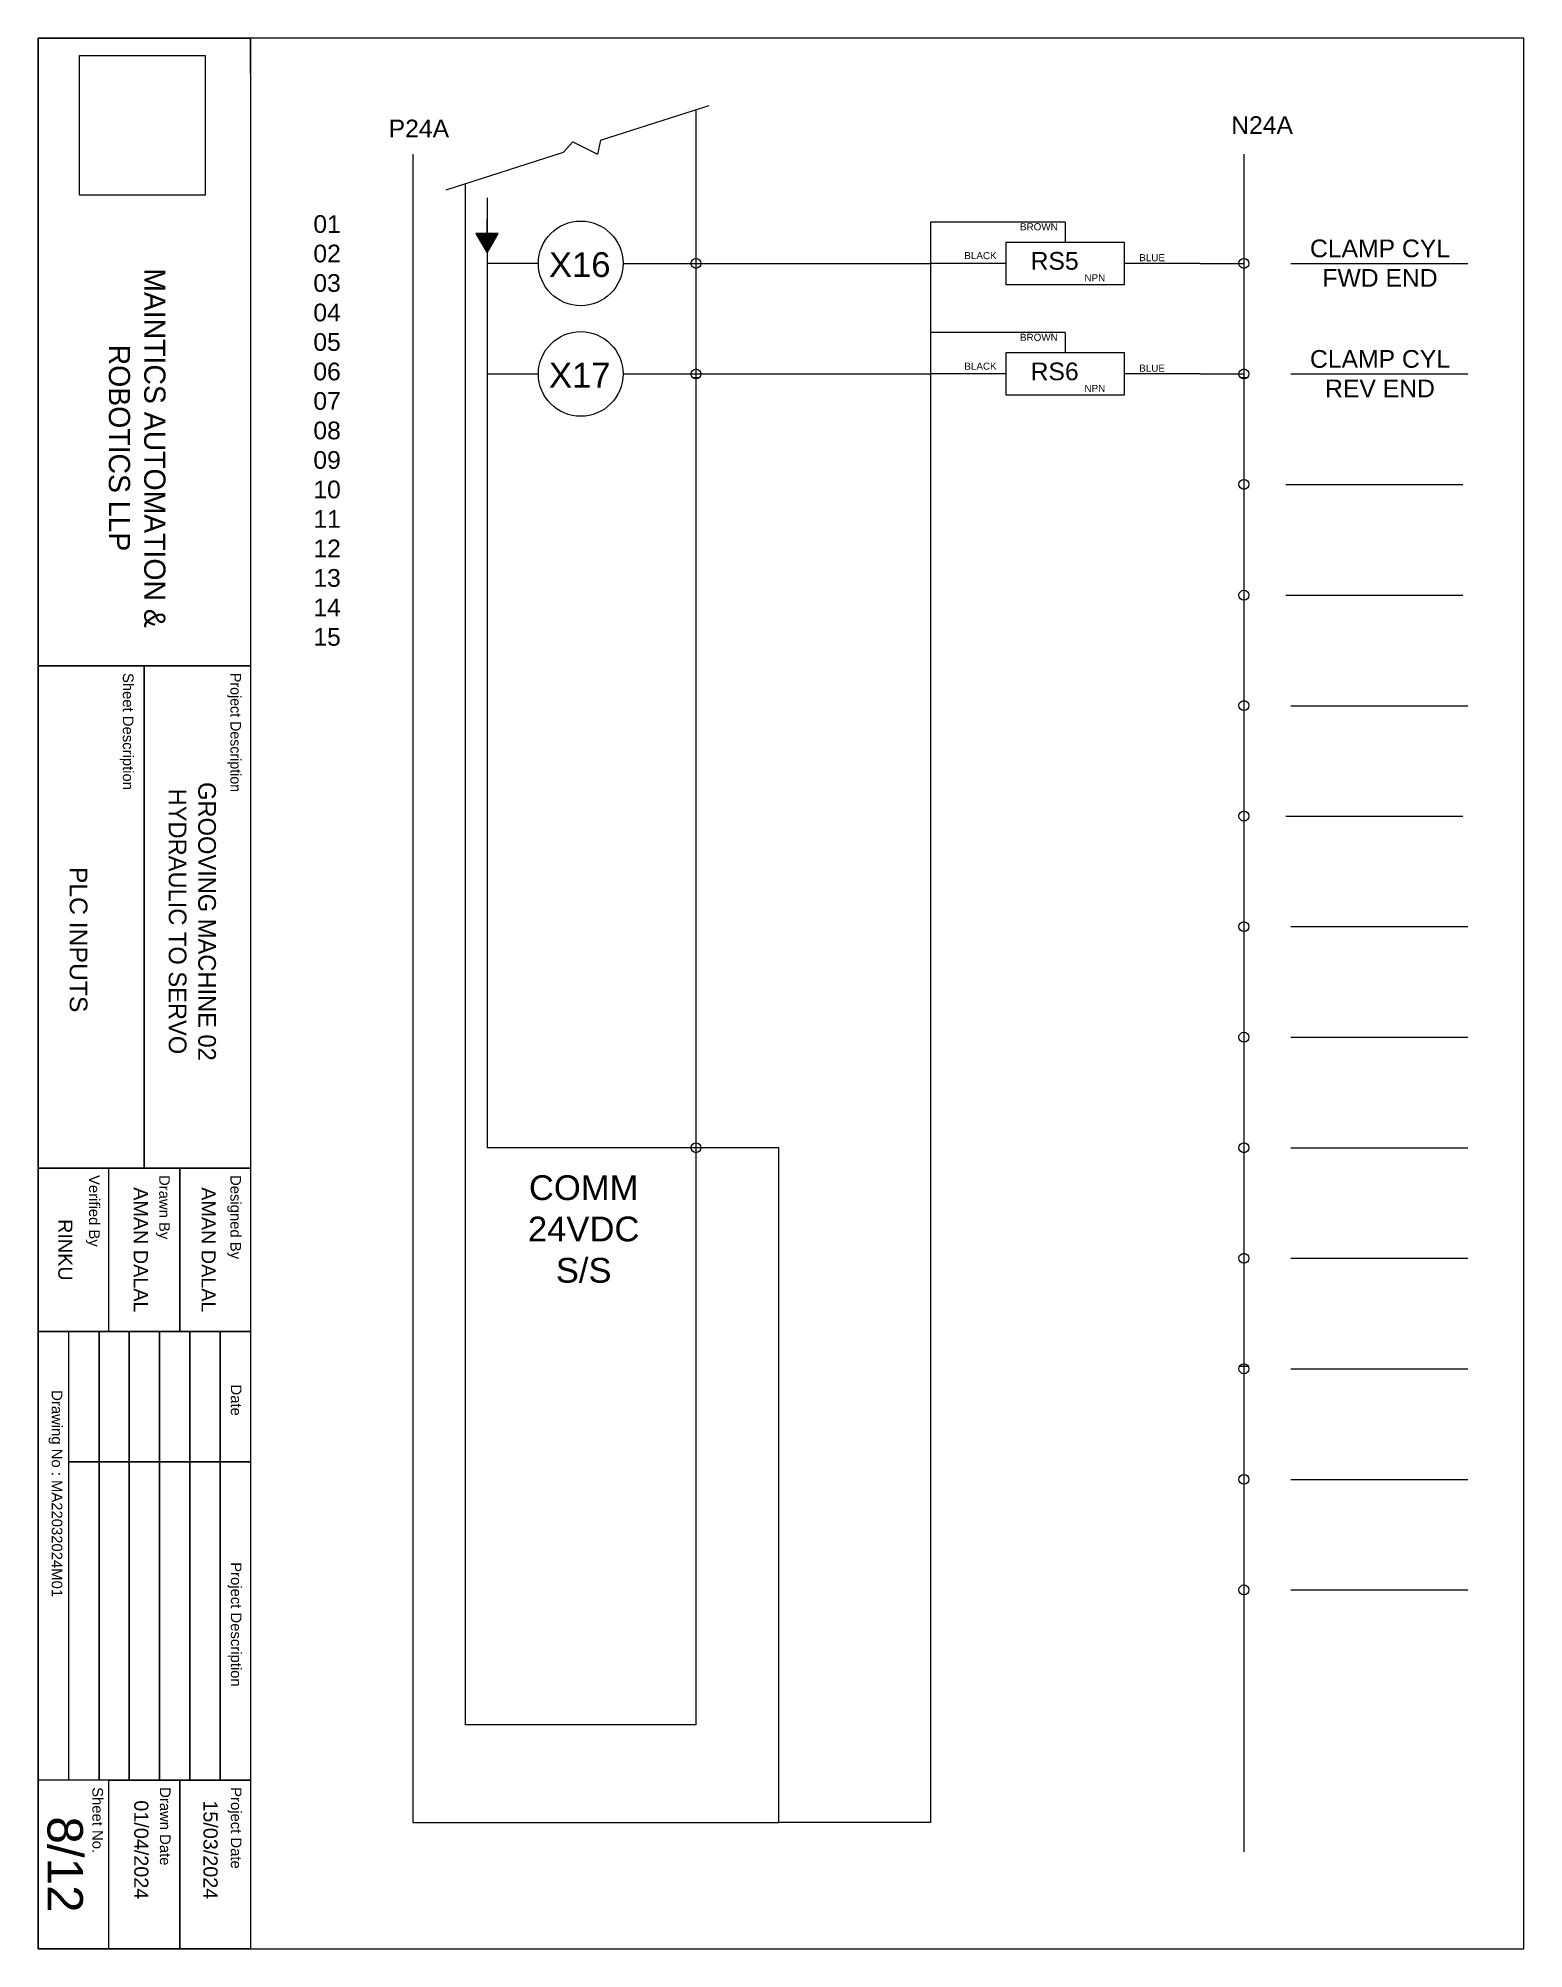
# Model space of a CAD drawing. Header units: millimetres. Extents: x -11 to 5160, y -11 to 2043.
# Drawn here: x 3598.8 to 3808.8, y 1395.6 to 1665.6 of the extents above; entities that cross this region are included whole.
import ezdxf

# ---------------------------------------------------------------- set-up
doc = ezdxf.new("R2010")
doc.units = ezdxf.units.MM
doc.styles.add('Annotative', font='arial.ttf')
doc.styles.get("Standard").update_dxf_attribs({"font": 'arial.ttf'})
picture_1 = doc.add_image_def('image1.jpg', size_in_pixel=(150, 135))

msp = doc.modelspace()

# ---------------------------------------------------------------- texts
at = {"attachment_point": 1, "style": 'Annotative'}
for s, insert, char_height, width in [('P24A', (3648.299, 1654.062), 2.5, 4.52353), ('N24A', (3767.396, 1654.543), 2.5, 2.5), ('\\pxse3.74,qr;01\\P02\\P03\\P04\\P05\\P06\\P07\\P08\\P09\\P10\\P11\\P12\\P13\\P14\\P15', (3634.548, 1640.559), 2.5, 6.98624), ('\\pxsm1,qc;CLAMP CYL\\PFWD END', (3775.833, 1637.117), 2.5, 25.19516), ('X16', (3670.961, 1635.323), 3.5, 7.83323), ('RS5', (3739.041, 1635.355), 2.5, 6.29621), ('\\pxsm1,qc;CLAMP CYL\\PREV END', (3775.833, 1621.496), 2.5, 25.19516), ('X17', (3670.961, 1619.702), 3.5, 7.83323), ('RS6', (3739.041, 1619.734), 2.5, 6.29621), ('\\pxqc;COMM 24VDC\\PS/S', (3662.202, 1504.876), 3.5, 27.32206)]:
    msp.add_mtext(s, dxfattribs=dict(at, insert=insert, char_height=char_height, width=width))
at = {"attachment_point": 1, "rotation": 270}
for s, width, insert, char_height in [('\\pxqc;{\\Ftxt|c0;MAINTICS AUTOMATION &\\PROBOTICS LLP}', 66.55986, (3616.743, 1640.936), 3), ('{\\Ftxt|c0;Project Description}', 34.98019, (3627.425, 1575.866), 1.5), ('\\pxqc;{\\Ftxt|c0;GROOVING MACHINE 02\\PHYDRAULIC TO SERVO}', 66.4073, (3623.88, 1573.956), 2.5)]:
    msp.add_mtext_dynamic_manual_height_columns(s, width=width, gutter_width=12.5, heights=[0], dxfattribs=dict(at, insert=insert, char_height=char_height))
at = {"attachment_point": 1, "rotation": 270, "style": 'Annotative'}
for s, insert, char_height, width in [('Sheet Description', (3612.227, 1575.866), 1.5, 34.98019), ('\\pxqc;PLC INPUTS', (3605.713, 1576.853), 2.5, 77.34131), ('Verified By', (3607.446, 1504.911), 1.5, 22.12958), ('Drawn By', (3617.362, 1504.911), 1.5, 22.12958), ('Designed By', (3627.425, 1504.911), 1.5, 22.12958), ('\\pxqc;AMAN DALAL', (3614.261, 1505.899), 2, 23.11684), ('\\pxqc;AMAN DALAL', (3623.844, 1505.899), 2, 23.11684), ('\\pxqc;RINKU', (3603.596, 1505.899), 2, 23.11684), ('Drawing No : MA22032024M01', (3602.168, 1474.507), 1.5, 44.01766), ('\\pxqc;Date', (3627.492, 1481.795), 1.5, 17.39528), ('\\pxqc;Project Description', (3627.492, 1463.412), 1.5, 44.01766), ('Sheet No.', (3607.92, 1418.407), 1.5, 22.83874), ('Drawn Date', (3617.466, 1418.407), 1.5, 22.83874), ('Project Date', (3627.492, 1418.407), 1.5, 22.83874), ('\\pxqc;01/04/2024', (3614.329, 1421.115), 2, 23.11684), ('\\pxqc;15/03/2024', (3624.123, 1421.115), 2, 23.11684), ('\\pxqc;8/12', (3605.073, 1419.394), 5, 23.82599)]:
    msp.add_mtext(s, dxfattribs=dict(at, insert=insert, char_height=char_height, width=width))

# ---------------------------------------------------------------- blocks, each defined once
blk = doc.blocks.new('WIRE CONNECTION DOT')
h = blk.add_hatch()
h.set_pattern_fill('ANGLE', color=256)
h.set_pattern_definition([(0, (-340.583, -408.029), (0, 6.985), [5.08, -1.905]), (90, (-340.583, -408.029), (-6.985, 4e-16), [5.08, -1.905])])
h.paths.add_polyline_path([(-0.7, 0, 1), (0.7, 0, 1)])
blk.add_circle((0, 0), 0.7)
blk = doc.blocks.new('ARROW DOWN')
h = blk.add_hatch()
h.set_pattern_fill('ANGLE', color=256)
h.set_pattern_definition([(0, (-380.877, -538.4934), (0, 6.985), [5.08, -1.905]), (90, (-380.877, -538.4934), (-6.985, 4e-16), [5.08, -1.905])])
h.paths.add_polyline_path([(-1.57, -2), (0, -4.72), (1.57, -2)])
h = blk.add_hatch(color=256)
h.dxf.hatch_style = 1
h.paths.add_polyline_path([(1.57, -2), (-1.57, -2), (0, -4.72)])
blk.add_line((0, -2), (0, 0))
blk.add_lwpolyline([(0, -4.72), (1.57, -2), (-1.57, -2)], close=True)
blk = doc.blocks.new('REED SWITCH')
for p, q in [((4981.8, 1750.49), (4962.74, 1750.49)), ((4981.8, 1750.49), (4981.8, 1747.66)), ((4973.46, 1744.65), (4962.74, 1744.65)), ((5000.87, 1744.65), (4990.14, 1744.65))]:
    blk.add_line(p, q)
blk.add_lwpolyline([(4973.46, 1747.66), (4990.14, 1747.66), (4990.14, 1741.64), (4973.46, 1741.64)], close=True)
at = {"char_height": 1, "width": 6.2962, "attachment_point": 1, "style": 'Annotative'}
for s, insert in [('BROWN', (4975.39, 1750.33)), ('BLACK', (4967.52, 1746.25)), ('BLUE', (4992.25, 1745.96)), ('NPN', (4984.5, 1743.11))]:
    blk.add_mtext(s, dxfattribs=dict(at, insert=insert))

# ---------------------------------------------------------------- hatches: boundary and pattern name
h = msp.add_hatch(color=256)
h.dxf.hatch_style = 1
h.paths.add_polyline_path([(3663.773, 1637.966), (3660.632, 1637.966), (3662.202, 1635.245)])

# ---------------------------------------------------------------- linework, layer by layer
for p, q in [((3628.757, 1660.568), (3628.757, 1665.568)), ((3651.7, 1649.178), (3651.7, 1450.185)), ((3769.189, 1649.178), (3769.189, 1409.28)), ((3662.202, 1643.017), (3662.202, 1633.743)), ((3669.46, 1633.743), (3662.202, 1633.743)), ((3662.202, 1633.743), (3662.202, 1618.122)), ((3681.425, 1633.743), (3691.734, 1633.743)), ((3691.731, 1633.742), (3724.88, 1633.742)), ((3763.011, 1633.742), (3769.182, 1633.741)), ((3775.836, 1633.743), (3800.836, 1633.743)), ((3775.836, 1633.743), (3800.836, 1633.743)), ((3662.202, 1618.122), (3669.46, 1618.122)), ((3662.202, 1618.122), (3662.202, 1602.501)), ((3681.425, 1618.122), (3691.734, 1618.122)), ((3691.727, 1618.12), (3724.876, 1618.12)), ((3763.007, 1618.12), (3769.178, 1618.119)), ((3775.836, 1618.122), (3800.836, 1618.122)), ((3775.836, 1618.122), (3800.836, 1618.122)), ((3662.202, 1602.501), (3662.202, 1586.88)), ((3775.136, 1602.513), (3800.136, 1602.513)), ((3662.202, 1586.88), (3662.202, 1571.259)), ((3775.136, 1586.852), (3800.136, 1586.852)), ((3662.202, 1571.259), (3662.202, 1555.637)), ((3775.835, 1571.227), (3800.835, 1571.227)), ((3662.202, 1555.637), (3662.202, 1540.016)), ((3775.136, 1555.637), (3800.136, 1555.637)), ((3662.202, 1540.016), (3662.202, 1524.395)), ((3775.836, 1540.016), (3800.836, 1540.016)), ((3775.836, 1540.016), (3800.836, 1540.016)), ((3662.202, 1524.395), (3662.202, 1508.774)), ((3775.836, 1524.395), (3800.836, 1524.395)), ((3775.836, 1524.395), (3800.836, 1524.395)), ((3662.202, 1508.774), (3662.202, 1508.773)), ((3691.727, 1508.773), (3662.202, 1508.773)), ((3775.836, 1508.774), (3800.836, 1508.774)), ((3775.836, 1508.774), (3800.836, 1508.774)), ((3775.836, 1493.153), (3800.836, 1493.153)), ((3775.836, 1493.153), (3800.836, 1493.153)), ((3775.836, 1477.531), (3800.836, 1477.531)), ((3775.836, 1477.531), (3800.836, 1477.531)), ((3775.836, 1461.91), (3800.836, 1461.91)), ((3775.836, 1461.91), (3800.836, 1461.91)), ((3775.836, 1446.289), (3800.836, 1446.289)), ((3775.836, 1446.289), (3800.836, 1446.289)), ((3691.734, 1427.22), (3659.151, 1427.22))]:
    msp.add_line(p, q)
for points in [[(3598.757, 1665.568), (3598.757, 1395.568), (3808.757, 1395.568), (3808.757, 1665.568)], [(3628.757, 1665.568), (3628.757, 1665.568), (3598.757, 1665.568), (3598.757, 1665.568)], [(3628.757, 1665.568), (3628.757, 1576.853), (3598.757, 1576.853), (3598.757, 1665.568)], [(3613.757, 1576.853), (3613.757, 1505.899), (3598.757, 1505.899), (3598.757, 1576.853)], [(3628.757, 1576.853), (3628.757, 1505.899), (3613.757, 1505.899), (3613.757, 1576.853)], [(3628.757, 1505.899), (3628.757, 1482.782), (3598.757, 1482.782), (3598.757, 1505.899)], [(3618.757, 1505.899), (3618.757, 1482.782), (3608.757, 1482.782), (3608.757, 1505.899)], [(3628.757, 1505.899), (3628.757, 1482.782), (3618.757, 1482.782), (3618.757, 1505.899)], [(3607.357, 1482.782), (3607.357, 1419.394), (3603.077, 1419.394), (3603.077, 1482.782)], [(3611.637, 1482.782), (3611.637, 1419.394), (3607.357, 1419.394), (3607.357, 1482.782)], [(3615.917, 1482.782), (3615.917, 1419.394), (3611.637, 1419.394), (3611.637, 1482.782)], [(3620.197, 1482.782), (3620.197, 1419.394), (3615.917, 1419.394), (3615.917, 1482.782)], [(3624.477, 1482.782), (3624.477, 1419.394), (3620.197, 1419.394), (3620.197, 1482.782)], [(3628.757, 1482.782), (3628.757, 1419.394), (3624.477, 1419.394), (3624.477, 1482.782)], [(3618.757, 1419.394), (3618.757, 1395.568), (3608.757, 1395.568), (3608.757, 1419.394)], [(3628.757, 1419.394), (3628.757, 1395.568), (3618.757, 1395.568), (3618.757, 1419.394)]]:
    msp.add_lwpolyline(points, close=True)
for points in [[(3628.757, 1395.568), (3598.757, 1395.568), (3598.757, 1665.568), (3628.757, 1665.568)], [(3628.757, 1660.568), (3628.757, 1395.568)], [(3678.258, 1651.143), (3693.602, 1656.061)], [(3691.734, 1655.463), (3691.734, 1427.22)], [(3656.438, 1644.149), (3672.995, 1649.456), (3674.339, 1650.937), (3677.834, 1649.188)], [(3678.258, 1651.143), (3677.834, 1649.188)], [(3659.151, 1427.22), (3659.151, 1645.019)], [(3724.887, 1639.589), (3724.887, 1413.414), (3703.43, 1413.414)], [(3651.7, 1450.185), (3651.7, 1413.414), (3703.43, 1413.414), (3703.43, 1508.773), (3691.727, 1508.773)], [(3598.757, 1464.399), (3598.757, 1482.782), (3628.757, 1482.782), (3628.757, 1464.399), (3603.077, 1464.399)], [(3603.077, 1464.399), (3628.757, 1464.399), (3628.757, 1419.394), (3598.757, 1419.394), (3598.757, 1464.399)]]:
    msp.add_lwpolyline(points)
for centre in [(3675.443, 1633.743), (3675.443, 1618.122)]:
    msp.add_circle(centre, 5.982)

# ---------------------------------------------------------------- block references
for name, p in [('ARROW DOWN', (3662.202, 1639.966)), ('REED SWITCH', (-1237.858, -110.906)), ('WIRE CONNECTION DOT', (3691.734, 1633.743)), ('WIRE CONNECTION DOT', (3769.189, 1633.743)), ('REED SWITCH', (-1237.858, -126.527)), ('WIRE CONNECTION DOT', (3691.734, 1618.122)), ('WIRE CONNECTION DOT', (3769.189, 1618.122)), ('WIRE CONNECTION DOT', (3769.189, 1602.513)), ('WIRE CONNECTION DOT', (3769.189, 1586.852)), ('WIRE CONNECTION DOT', (3769.189, 1571.259)), ('WIRE CONNECTION DOT', (3769.189, 1555.637)), ('WIRE CONNECTION DOT', (3769.189, 1540.016)), ('WIRE CONNECTION DOT', (3769.189, 1524.395)), ('WIRE CONNECTION DOT', (3691.734, 1508.774)), ('WIRE CONNECTION DOT', (3769.189, 1508.774)), ('WIRE CONNECTION DOT', (3769.189, 1493.153)), ('WIRE CONNECTION DOT', (3769.189, 1477.531)), ('WIRE CONNECTION DOT', (3769.189, 1461.91)), ('WIRE CONNECTION DOT', (3769.189, 1446.289))]:
    msp.add_blockref(name, p)

msp.set_redraw_order([(e.dxf.handle, doc.entitydb.next_handle()) for e in msp.query("TEXT MTEXT ATTDEF DIMENSION ARC_DIMENSION")])  # texts and dimensions are drawn at this point

# ---------------------------------------------------------------- pictures from other files: only their frames are drawn
image = msp.add_image(picture_1, insert=(3604.597, 1663.144), size_in_units=(19.751, 17.776), rotation=-90)
image.dxf.flags = 7

doc.saveas('drawing.dxf')
